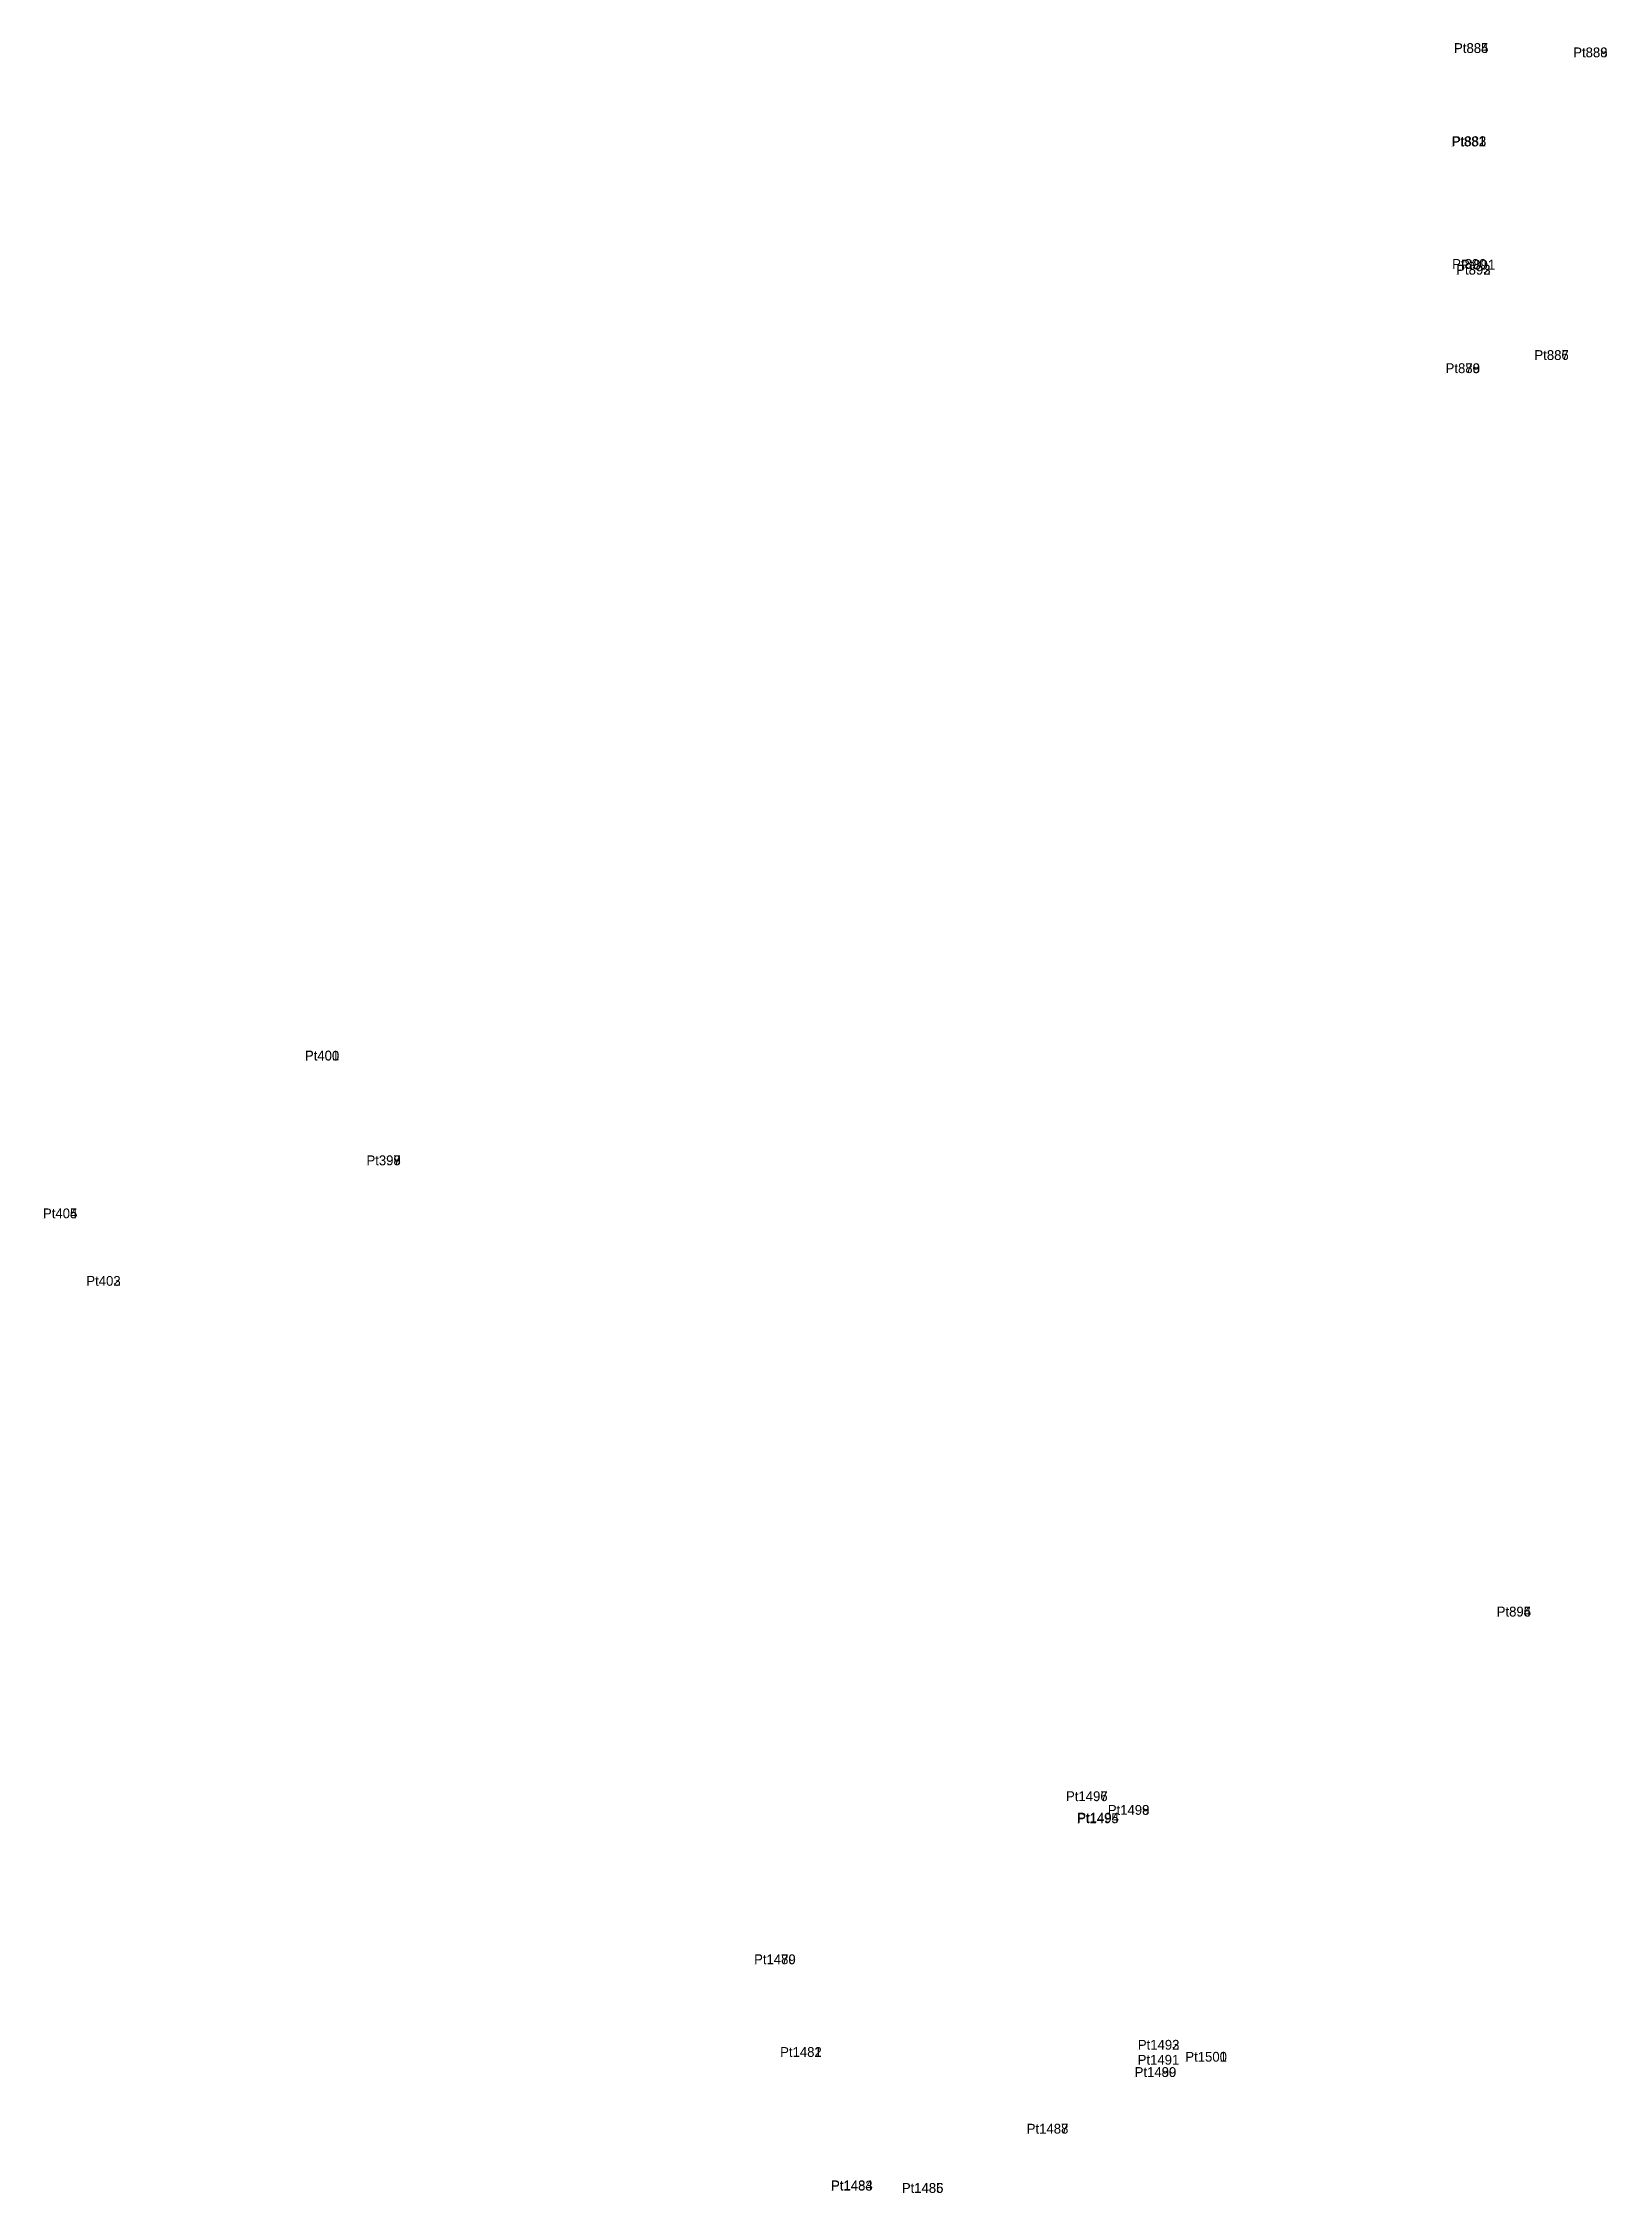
# Model space of a CAD drawing. Extents: x 0 to 552383, y 0 to 1852419.
# Drawn here: x 551909.2 to 552052.7, y 1839428.2 to 1839625.4 of the extents above; entities that cross this region are included whole.
import ezdxf

# ---------------------------------------------------------------- set-up
doc = ezdxf.new("R2010")
doc.units = 0
doc.layers.add('Level 12', color=7, linetype='Continuous')
doc.layers.add('Level 7', color=7, linetype='Continuous')

msp = doc.modelspace()

# ---------------------------------------------------------------- texts
at = {"layer": 'Level 12'}
for s, p in [('Pt885', (552038.674, 1839624.476)), ('Pt884', (552038.684, 1839624.473)), ('Pt889', (552049.607, 1839624.076)), ('Pt888', (552049.617, 1839624.078)), ('Pt881', (552038.438, 1839615.901)), ('Pt882', (552038.472, 1839615.915)), ('Pt883', (552038.488, 1839615.934)), ('Pt890', (552038.504, 1839604.672)), ('Pt892', (552038.874, 1839604.135)), ('Pt893', (552038.878, 1839604.148)), ('Pt891', (552039.303, 1839604.603)), ('Pt880', (552037.903, 1839595.108)), ('Pt879', (552037.903, 1839595.106)), ('Pt878', (552037.903, 1839595.105)), ('Pt886', (552046.049, 1839596.312)), ('Pt887', (552046.058, 1839596.312)), ('Pt400', (551933.235, 1839532.038)), ('Pt401', (551933.239, 1839532.057)), ('Pt399', (551938.88, 1839522.434)), ('Pt398', (551938.882, 1839522.437)), ('Pt397', (551938.883, 1839522.446)), ('Pt405', (551909.2, 1839517.572)), ('Pt404', (551909.204, 1839517.574)), ('Pt403', (551913.181, 1839511.382)), ('Pt402', (551913.181, 1839511.38)), ('Pt896', (552042.588, 1839481.046)), ('Pt895', (552042.592, 1839481.042)), ('Pt894', (552042.593, 1839481.04)), ('Pt1497', (552003.073, 1839464.108)), ('Pt1496', (552003.073, 1839464.105)), ('Pt1495', (552004.084, 1839462.083)), ('Pt1494', (552004.114, 1839462.142)), ('Pt1499', (552006.902, 1839462.849)), ('Pt1498', (552006.909, 1839462.848)), ('Pt1480', (551974.451, 1839449.153)), ('Pt1479', (551974.453, 1839449.137)), ('Pt1493', (552009.66, 1839441.302)), ('Pt1492', (552009.661, 1839441.302)), ('Pt1482', (551976.839, 1839440.641)), ('Pt1481', (551976.843, 1839440.644)), ('Pt1491', (552009.645, 1839439.926)), ('Pt1500', (552014.021, 1839440.205)), ('Pt1501', (552014.021, 1839440.204)), ('Pt1489', (552009.367, 1839438.8)), ('Pt1490', (552009.368, 1839438.797)), ('Pt1487', (551999.465, 1839433.608)), ('Pt1488', (551999.472, 1839433.606)), ('Pt1483', (551981.512, 1839428.381)), ('Pt1484', (551981.517, 1839428.413)), ('Pt1485', (551987.998, 1839428.169)), ('Pt1486', (551988.013, 1839428.17))]:
    msp.add_text(s, height=0.9, dxfattribs=at).set_placement(p)

# ---------------------------------------------------------------- linework, layer by layer
at = {"layer": 'Level 7'}
for p, q in [((552038.674, 1839624.476), (552038.674, 1839624.476)), ((552038.684, 1839624.473), (552038.684, 1839624.473)), ((552049.607, 1839624.076), (552049.607, 1839624.076)), ((552049.617, 1839624.078), (552049.617, 1839624.078)), ((552038.438, 1839615.901), (552038.438, 1839615.901)), ((552038.472, 1839615.915), (552038.472, 1839615.915)), ((552038.488, 1839615.934), (552038.488, 1839615.934)), ((552038.504, 1839604.672), (552038.504, 1839604.672)), ((552038.874, 1839604.135), (552038.874, 1839604.135)), ((552038.878, 1839604.148), (552038.878, 1839604.148)), ((552039.303, 1839604.603), (552039.303, 1839604.603)), ((552046.049, 1839596.312), (552046.049, 1839596.312)), ((552046.058, 1839596.312), (552046.058, 1839596.312)), ((552037.903, 1839595.108), (552037.903, 1839595.108)), ((552037.903, 1839595.106), (552037.903, 1839595.106)), ((552037.903, 1839595.105), (552037.903, 1839595.105)), ((551933.235, 1839532.038), (551933.235, 1839532.038)), ((551933.239, 1839532.057), (551933.239, 1839532.057)), ((551938.88, 1839522.434), (551938.88, 1839522.434)), ((551938.882, 1839522.437), (551938.882, 1839522.437)), ((551938.883, 1839522.446), (551938.883, 1839522.446)), ((551909.2, 1839517.572), (551909.2, 1839517.572)), ((551909.204, 1839517.574), (551909.204, 1839517.574)), ((551913.181, 1839511.382), (551913.181, 1839511.382)), ((551913.181, 1839511.38), (551913.181, 1839511.38)), ((552042.588, 1839481.046), (552042.588, 1839481.046)), ((552042.592, 1839481.042), (552042.592, 1839481.042)), ((552042.593, 1839481.04), (552042.593, 1839481.04)), ((552003.073, 1839464.108), (552003.073, 1839464.108)), ((552003.073, 1839464.105), (552003.073, 1839464.105)), ((552004.084, 1839462.083), (552004.084, 1839462.083)), ((552004.114, 1839462.142), (552004.114, 1839462.142)), ((552006.902, 1839462.849), (552006.902, 1839462.849)), ((552006.909, 1839462.848), (552006.909, 1839462.848)), ((551974.451, 1839449.153), (551974.451, 1839449.153)), ((551974.453, 1839449.137), (551974.453, 1839449.137)), ((551976.839, 1839440.641), (551976.839, 1839440.641)), ((551976.843, 1839440.644), (551976.843, 1839440.644)), ((552009.66, 1839441.302), (552009.66, 1839441.302)), ((552009.661, 1839441.302), (552009.661, 1839441.302)), ((552014.021, 1839440.205), (552014.021, 1839440.205)), ((552014.021, 1839440.204), (552014.021, 1839440.204)), ((552009.367, 1839438.8), (552009.367, 1839438.8)), ((552009.368, 1839438.797), (552009.368, 1839438.797)), ((552009.645, 1839439.926), (552009.645, 1839439.926)), ((551999.465, 1839433.608), (551999.465, 1839433.608)), ((551999.472, 1839433.606), (551999.472, 1839433.606)), ((551981.512, 1839428.381), (551981.512, 1839428.381)), ((551981.517, 1839428.413), (551981.517, 1839428.413)), ((551987.998, 1839428.169), (551987.998, 1839428.169)), ((551988.013, 1839428.17), (551988.013, 1839428.17))]:
    msp.add_line(p, q, dxfattribs=at)

msp.set_redraw_order([(e.dxf.handle, doc.entitydb.next_handle()) for e in msp.query("TEXT MTEXT ATTDEF DIMENSION ARC_DIMENSION")])  # texts and dimensions are drawn at this point

doc.saveas('drawing.dxf')
